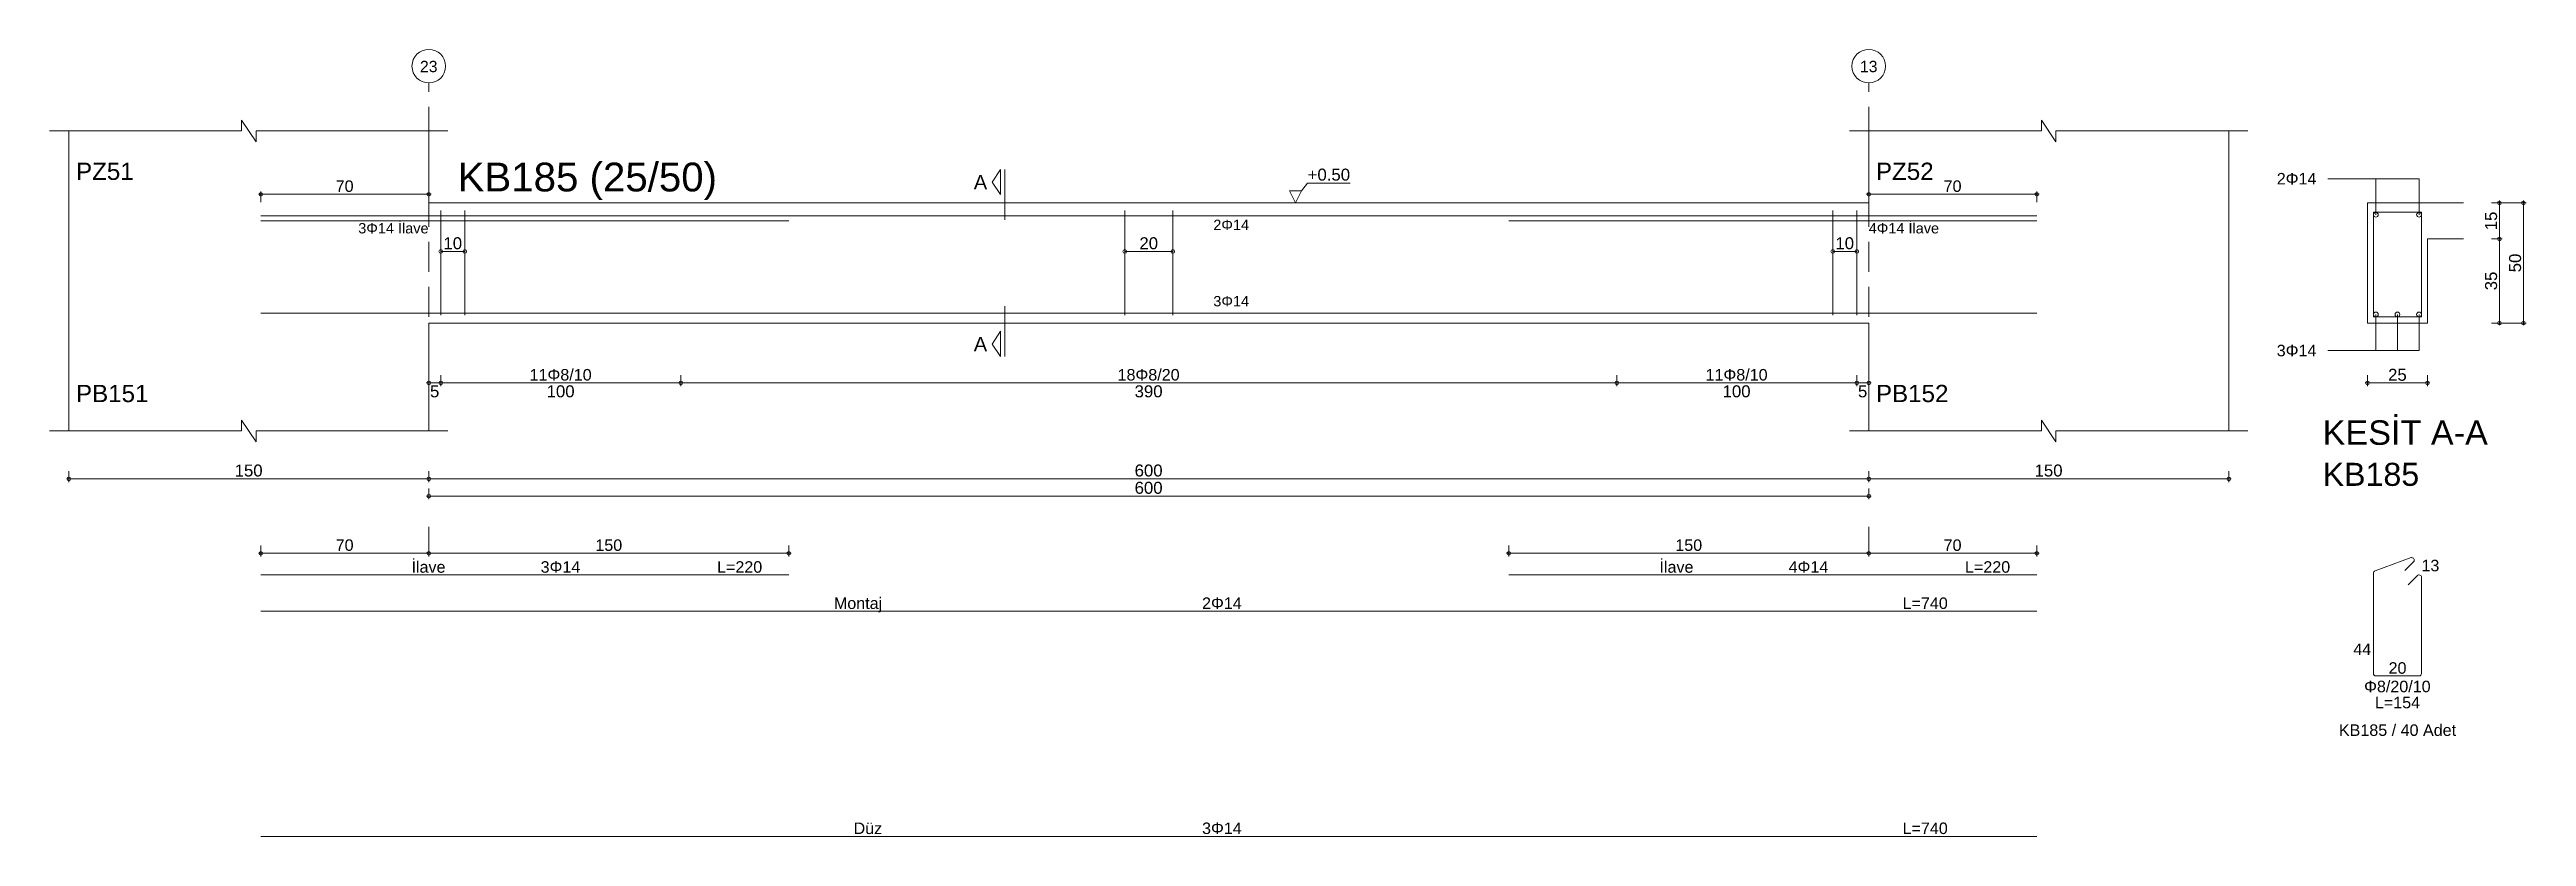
# Model space of a CAD drawing. Header units: millimetres. Extents: x 23801 to 80069, y 9628 to 14137.
# Drawn here: x 27271 to 28819, y 9901 to 10393 of the extents above; entities that cross this region are included whole.
import ezdxf

# ---------------------------------------------------------------- set-up
doc = ezdxf.new("R2010")
doc.units = ezdxf.units.MM
doc.linetypes.add('DASHDOT2', pattern=[12.7, 6.35, -3.175, 0, -3.175])
doc.linetypes.add('DASHED4', pattern=[18.75, 12.5, -6.25])
doc.layers.add('aks', color=251, linetype='DASHDOT2', lineweight=35)
for name, color, linetype in [('Donatı Topl. Uzun. Yazısı', 7, 'Continuous'), ('Donatı Uz. Yazısı', 7, 'Continuous'), ('Donatı Yazısı', 7, 'Continuous'), ('Donatı Çizgisi', 7, 'Continuous'), ('Kiriş', 7, 'Continuous'), ('Standart', 7, 'Continuous'), ('Ölçülendirme', 7, 'Continuous')]:
    doc.layers.add(name, color=color, linetype=linetype)
doc.styles.add('arial_1_18', font='arial.ttf', dxfattribs={"height": 0.2})

# ---------------------------------------------------------------- blocks, each defined once
blk = doc.blocks.new('IDE143Entity7376')
at = {"layer": 'aks', "color": 30, "linetype": 'DASHED4', "lineweight": 5}
for points in [[(13652, 1678.9), (13652, 1813.9)], [(14252, 1678.9), (14252, 1813.9)], [(13652, 1617.9), (13652, 1628.9)], [(14252, 1617.9), (14252, 1628.9)]]:
    blk.add_lwpolyline(points, dxfattribs=at)
at = {"layer": 'aks', "color": 1, "linetype": 'Continuous', "lineweight": 5}
for centre in [(13652, 1820.9), (14252, 1820.9)]:
    blk.add_circle(centre, 7, dxfattribs=at)
at = {"layer": 'Donatı Çizgisi', "color": 5, "linetype": 'Continuous', "lineweight": 5}
for points in [[(13582, 1758.5), (14322, 1758.5)], [(13582, 1756.5), (13802, 1756.5)], [(13657, 1717.1), (13657, 1760.7)], [(13667, 1717.1), (13667, 1760.7)], [(13942, 1717.1), (13942, 1760.7)], [(13962, 1717.1), (13962, 1760.7)], [(14102, 1756.5), (14322, 1756.5)], [(14237, 1717.1), (14237, 1760.7)], [(14247, 1717.1), (14247, 1760.7)], [(14462.3, 1716.4), (14462.3, 1760)], [(14462.3, 1760), (14482.3, 1760)], [(14482.3, 1716.4), (14482.3, 1760)], [(13582, 1717.9), (14322, 1717.9)], [(14462.3, 1716.4), (14482.3, 1716.4)], [(14463, 1610.6), (14478, 1616.1)], [(14475.4, 1610.7), (14479, 1614.4)], [(13582, 1608.9), (13802, 1608.9)], [(14102, 1608.9), (14322, 1608.9)], [(14462.3, 1567.8), (14462.3, 1609.6)], [(14476.8, 1604.8), (14480.6, 1608.6)], [(14482.3, 1567.8), (14482.3, 1607.9)], [(13582, 1593.8), (14322, 1593.8)], [(14463.3, 1566.8), (14481.3, 1566.8)], [(13582, 1499.9), (14322, 1499.9)]]:
    blk.add_lwpolyline(points, dxfattribs=at)
for centre in [(14463.3, 1759), (14481.3, 1759), (14463.3, 1717.4), (14472.3, 1717.4), (14481.3, 1717.4)]:
    blk.add_circle(centre, 1, dxfattribs=at)
for centre, start, end in [((14463.3, 1609.6), 110, 180), ((14478.3, 1615.1), 315, 110), ((14481.3, 1607.9), 0, 135), ((14463.3, 1567.8), 180, 270), ((14481.3, 1567.8), 270, 0)]:
    blk.add_arc(centre, 1.02, start, end, dxfattribs=at)
at = {"layer": 'Kiriş', "color": 1, "linetype": 'Continuous', "lineweight": 5}
for points in [[(13574, 1793.9), (13574, 1798.4)], [(13580, 1789.4), (13574, 1798.4)], [(14324, 1793.9), (14324, 1798.4)], [(14330, 1789.4), (14324, 1798.4)], [(13494, 1793.9), (13574, 1793.9)], [(13502, 1668.9), (13502, 1793.9)], [(13580, 1789.4), (13580, 1793.9)], [(13580, 1793.9), (13660, 1793.9)], [(13652, 1763.9), (13652, 1793.9)], [(14244, 1793.9), (14324, 1793.9)], [(14252, 1763.9), (14252, 1793.9)], [(14330, 1793.9), (14410, 1793.9)], [(14330, 1789.4), (14330, 1793.9)], [(14402, 1668.9), (14402, 1793.9)], [(13652, 1763.9), (14252, 1763.9)], [(14459.8, 1713.8), (14459.8, 1763.9)], [(14459.8, 1763.9), (14499.8, 1763.9)], [(14484.8, 1748.9), (14499.8, 1748.9)], [(14484.8, 1713.8), (14484.8, 1748.9)], [(13652, 1713.8), (14252, 1713.8)], [(13652, 1668.9), (13652, 1713.8)], [(14252, 1668.9), (14252, 1713.8)], [(14459.8, 1713.8), (14484.8, 1713.8)], [(13580, 1664.4), (13574, 1673.4)], [(13574, 1668.9), (13574, 1673.4)], [(14330, 1664.4), (14324, 1673.4)], [(14324, 1668.9), (14324, 1673.4)], [(13494, 1668.9), (13574, 1668.9)], [(13580, 1668.9), (13660, 1668.9)], [(13580, 1664.4), (13580, 1668.9)], [(14244, 1668.9), (14324, 1668.9)], [(14330, 1668.9), (14410, 1668.9)], [(14330, 1664.4), (14330, 1668.9)]]:
    blk.add_lwpolyline(points, dxfattribs=at)
at = {"layer": 'Ölçülendirme', "color": 1, "linetype": 'Continuous', "lineweight": 5}
for points in [[(13886.7, 1772.6), (13890.2, 1777.9)], [(13890.2, 1767.4), (13890.2, 1777.9)], [(13892, 1756.9), (13892, 1777.9)], [(13581, 1767.5), (13653, 1767.5)], [(13582, 1764.2), (13582, 1768.7)], [(13652, 1764.2), (13652, 1768.7)], [(13890.2, 1767.4), (13886.7, 1772.6)], [(14013.2, 1763.9), (14010.7, 1768.9)], [(14010.7, 1768.9), (14015.7, 1768.9)], [(14015.7, 1768.9), (14013.2, 1763.9)], [(14015.7, 1768.9), (14018.2, 1772.2)], [(14018.2, 1772.2), (14035.9, 1772.2)], [(14251, 1767.5), (14323, 1767.5)], [(14252, 1764.2), (14252, 1768.7)], [(14322, 1764.2), (14322, 1768.7)], [(14443.3, 1774), (14481.3, 1774)], [(14463.3, 1759), (14463.3, 1774)], [(14481.3, 1759), (14481.3, 1774)], [(14013.2, 1763.9), (14013.2, 1763.9)], [(14511.5, 1763.9), (14526, 1763.9)], [(14514.8, 1712.9), (14514.8, 1764.9)], [(14524.8, 1712.9), (14524.8, 1764.9)], [(14511.5, 1748.9), (14516, 1748.9)], [(13657, 1743.7), (13667, 1743.7)], [(13942, 1743.7), (13962, 1743.7)], [(14237, 1743.7), (14247, 1743.7)], [(13892, 1699.9), (13892, 1720.9)], [(14463.3, 1702.4), (14463.3, 1717.4)], [(14472.3, 1702.4), (14472.3, 1717.4)], [(14481.3, 1702.4), (14481.3, 1717.4)], [(14511.5, 1713.8), (14526, 1713.8)], [(13886.7, 1705.1), (13890.2, 1710.4)], [(13890.2, 1699.9), (13886.7, 1705.1)], [(13890.2, 1699.9), (13890.2, 1710.4)], [(14443.3, 1702.4), (14481.3, 1702.4)], [(13651, 1688.9), (14253, 1688.9)], [(13652, 1687.6), (13652, 1692.1)], [(13657, 1687.6), (13657, 1692.1)], [(13757, 1687.6), (13757, 1692.1)], [(14147, 1687.6), (14147, 1692.1)], [(14247, 1687.6), (14247, 1692.1)], [(14252, 1687.6), (14252, 1692.1)], [(14458.8, 1688.9), (14485.8, 1688.9)], [(14459.8, 1687.6), (14459.8, 1692.1)], [(14484.8, 1687.6), (14484.8, 1692.1)], [(13502, 1647.6), (13502, 1652.1)], [(13652, 1647.6), (13652, 1652.1)], [(14252, 1647.6), (14252, 1652.1)], [(14402, 1647.6), (14402, 1652.1)], [(13501, 1648.9), (14403, 1648.9)], [(13651, 1641.7), (14253, 1641.7)], [(13652, 1640.4), (13652, 1644.9)], [(14252, 1640.4), (14252, 1644.9)], [(13582, 1616.6), (13582, 1621.1)], [(13652, 1616.6), (13652, 1621.1)], [(13652, 1616.6), (13652, 1621.1)], [(13802, 1616.6), (13802, 1621.1)], [(14102, 1616.6), (14102, 1621.1)], [(14252, 1616.6), (14252, 1621.1)], [(14252, 1616.6), (14252, 1621.1)], [(14322, 1616.6), (14322, 1621.1)], [(13581, 1617.9), (13653, 1617.9)], [(13651, 1617.9), (13803, 1617.9)], [(14101, 1617.9), (14253, 1617.9)], [(14251, 1617.9), (14323, 1617.9)]]:
    blk.add_lwpolyline(points, dxfattribs=at)
for centre in [(13582, 1767.5), (13652, 1767.5), (14252, 1767.5), (14322, 1767.5), (14514.8, 1763.9), (14524.8, 1763.9), (13657, 1743.7), (13667, 1743.7), (13942, 1743.7), (13962, 1743.7), (14237, 1743.7), (14247, 1743.7), (14514.8, 1748.9), (14514.8, 1713.8), (14524.8, 1713.8), (13652, 1688.9), (13657, 1688.9), (13657, 1688.9), (13757, 1688.9), (13757, 1688.9), (14147, 1688.9), (14147, 1688.9), (14247, 1688.9), (14247, 1688.9), (14252, 1688.9), (14459.8, 1688.9), (14484.8, 1688.9), (13502, 1648.9), (13652, 1648.9), (13652, 1648.9), (13652, 1641.7), (14252, 1648.9), (14252, 1648.9), (14252, 1641.7), (14402, 1648.9), (13582, 1617.9), (13652, 1617.9), (13652, 1617.9), (13802, 1617.9), (14102, 1617.9), (14252, 1617.9), (14252, 1617.9), (14322, 1617.9)]:
    blk.add_circle(centre, 0.75, dxfattribs=at)
at = {"layer": 'aks', "color": 1, "linetype": 'Continuous', "lineweight": 5, "style": 'arial_1_18'}
for s, p in [('23', (13648.3, 1818.4)), ('13', (14248.3, 1818.4))]:
    blk.add_text(s, height=4.73, dxfattribs=at).set_placement(p)
at = {"layer": 'Donatı Topl. Uzun. Yazısı', "color": 1, "linetype": 'Continuous', "lineweight": 5, "style": 'arial_1_18'}
for s, p in [('L=220', (13772.1, 1609.8)), ('L=220', (14292.1, 1609.8)), ('L=740', (14266.1, 1594.7)), ('L=154', (14462.9, 1553.3)), ('L=740', (14266.1, 1500.9))]:
    blk.add_text(s, height=4.8, dxfattribs=at).set_placement(p)
at = {"layer": 'Donatı Uz. Yazısı', "color": 1, "linetype": 'Continuous', "lineweight": 5, "style": 'arial_1_18'}
for s, p in [('13', (14482.3, 1610.4)), ('44', (14453.9, 1575.5)), ('20', (14468.6, 1567.7))]:
    blk.add_text(s, height=4.8, dxfattribs=at).set_placement(p)
at = {"layer": 'Donatı Yazısı', "color": 5, "linetype": 'Continuous', "lineweight": 5, "style": 'arial_1_18'}
for s, height, p in [('2Φ14', 4.8, (14422, 1771.6)), ('3Φ14 İlave', 4.32, (13622.6, 1751.2)), ('4Φ14 İlave', 4.32, (14252, 1751.2)), ('3Φ14', 4.8, (14422, 1700)), ('3Φ14', 4.8, (13698.6, 1609.8)), ('4Φ14', 4.8, (14218.6, 1609.8)), ('2Φ14', 4.8, (13974.2, 1594.7)), ('Φ8/20/10', 4.8, (14458.4, 1560)), ('KB185 / 40 Adet', 4.8, (14447.9, 1541.8)), ('3Φ14', 4.8, (13974.2, 1500.9))]:
    blk.add_text(s, height=height, dxfattribs=at).set_placement(p)
for s, p in [('2Φ14', (13978.9, 1752.6)), ('3Φ14', (13978.9, 1720.8))]:
    blk.add_text(s, height=4.32, rotation=360, dxfattribs=at).set_placement(p)
at = {"layer": 'Donatı Yazısı', "color": 1, "linetype": 'Continuous', "lineweight": 5, "style": 'arial_1_18'}
for s, p in [('İlave', (13644.8, 1609.8)), ('İlave', (14164.8, 1609.8)), ('Montaj', (13820.8, 1594.7)), ('Düz', (13829, 1500.9))]:
    blk.add_text(s, height=4.8, dxfattribs=at).set_placement(p)
at = {"layer": 'Kiriş', "color": 1, "linetype": 'Continuous', "lineweight": 5, "style": 'arial_1_18'}
for s, height, p in [('PZ51', 7.2, (13505, 1773.5)), ('KB185 (25/50)', 12, (13664, 1768.7)), ('PZ52', 7.2, (14255, 1773.5)), ('PB151', 7.2, (13505, 1680.9)), ('PB152', 7.2, (14255, 1680.9)), ('KESİT A-A', 10.2, (14441.1, 1663.1)), ('KB185', 9.6, (14441.1, 1646))]:
    blk.add_text(s, height=height, dxfattribs=at).set_placement(p)
at = {"layer": 'Ölçülendirme', "color": 1, "linetype": 'Continuous', "lineweight": 5, "style": 'arial_1_18'}
for s, height, p in [('A', 5.95, (13879.1, 1769.6)), ('+0.50', 5, (14018.2, 1773.2)), ('70', 4.8, (13613.2, 1768.5)), ('70', 4.8, (14283.2, 1768.5)), ('A', 5.95, (13879.1, 1702.1)), ('25', 5, (14468.4, 1689.8)), ('5', 5, (13652.5, 1682.9)), ('100', 5, (13701.1, 1682.9)), ('390', 5, (13946.1, 1682.9)), ('100', 5, (14191.1, 1682.9)), ('5', 5, (14247.5, 1682.9)), ('150', 5, (13571.1, 1649.9)), ('600', 5, (13946.1, 1649.9)), ('150', 5, (14321.1, 1649.9)), ('600', 5, (13946.1, 1642.7))]:
    blk.add_text(s, height=height, dxfattribs=at).set_placement(p)
for s, rotation, p in [('15', 90, (14513.8, 1752.5)), ('10', 360, (13658.1, 1744.6)), ('20', 360, (13948.1, 1744.6)), ('10', 360, (14238.1, 1744.6)), ('35', 90, (14513.8, 1727.5)), ('50', 90, (14523.8, 1735))]:
    blk.add_text(s, height=5, rotation=rotation, dxfattribs=at).set_placement(p)
at = {"layer": 'Ölçülendirme', "color": 5, "linetype": 'Continuous', "lineweight": 5, "style": 'arial_1_18'}
for s, p in [('11Φ8/10', (13694, 1689.9)), ('18Φ8/20', (13939, 1689.9)), ('11Φ8/10', (14184, 1689.9)), ('70', (13613.2, 1618.9)), ('150', (13721.4, 1618.9)), ('150', (14171.4, 1618.9)), ('70', (14283.2, 1618.9))]:
    blk.add_text(s, height=4.8, dxfattribs=at).set_placement(p)

msp = doc.modelspace()

# ---------------------------------------------------------------- block references
at = {"layer": 'Standart', "xscale": 1.5, "yscale": 1.5, "zscale": 1.5}
msp.add_blockref('IDE143Entity7376', (7029.6, 7650.9), dxfattribs=at)

doc.saveas('drawing.dxf')
